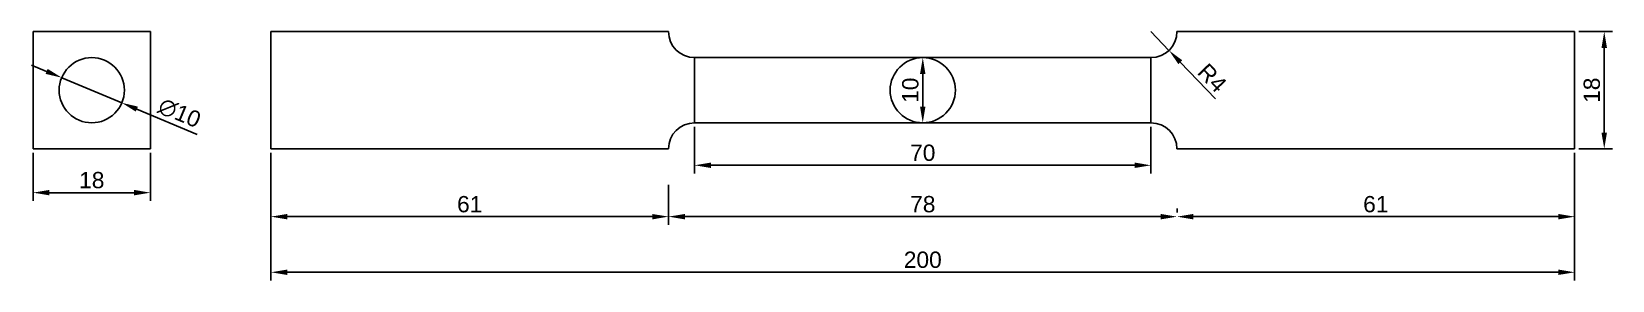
# Model space of a CAD drawing. Header units: millimetres. Extents: x 3071 to 9936, y 1504 to 4997.
# Drawn here: x 8612.4 to 8854.9, y 2608.4 to 2646.6 of the extents above; entities that cross this region are included whole.
import ezdxf

# ---------------------------------------------------------------- set-up
doc = ezdxf.new("R2010")
doc.units = ezdxf.units.MM
doc.layers.add('尺寸标注', color=6, linetype='Continuous')
doc.styles.get("Standard").update_dxf_attribs({"font": 'arial.ttf'})
doc.dimstyles.new('ISO-25', dxfattribs={"dimtxt": 2.5, "dimasz": 2.5, "dimexe": 1.25, "dimexo": 0.625, "dimtad": 1, "dimtxsty": 'Standard', "dimcen": 2.5, "dimadec": 0, "dimazin": 0, "dimtfac": 1, "dimtmove": 0, "dimatfit": 3, "dimfxl": 1, "dimarcsym": 0})

msp = doc.modelspace()

# ---------------------------------------------------------------- blocks, each defined once
blk = doc.blocks.new('*D193')
at = {"layer": 'Defpoints', "color": 0, "transparency": 16777216}
for p in [(8649.07, 2623.71), (8710.07, 2623.71), (8710.07, 2618.23)]:
    blk.add_point(p, dxfattribs=at)
at = {"layer": '尺寸标注', "color": 0, "lineweight": -2, "transparency": 16777216}
for p, q in [((8649.07, 2623.09), (8649.07, 2616.98)), ((8710.07, 2623.09), (8710.07, 2616.98)), ((8651.57, 2618.23), (8707.57, 2618.23))]:
    blk.add_line(p, q, dxfattribs=at)
at = {"layer": '尺寸标注', "color": 0, "transparency": 16777216}
for points in [[(8651.57, 2618.64), (8651.57, 2617.81), (8649.07, 2618.23)], [(8707.57, 2618.64), (8707.57, 2617.81), (8710.07, 2618.23)]]:
    blk.add_solid(points, dxfattribs=at)
at = {"layer": '尺寸标注', "color": 0, "transparency": 16777216, "insert": (8679.57, 2620.13), "char_height": 2.5, "attachment_point": 5}
blk.add_mtext('61', dxfattribs=at)
blk = doc.blocks.new('*D194')
at = {"layer": 'Defpoints', "color": 0, "transparency": 16777216}
for p in [(8710.07, 2618.23), (8788.07, 2618.23), (8788.07, 2618.23)]:
    blk.add_point(p, dxfattribs=at)
at = {"layer": '尺寸标注', "color": 0, "lineweight": -2, "transparency": 16777216}
for p, q in [((8710.07, 2618.85), (8710.07, 2619.48)), ((8788.07, 2618.85), (8788.07, 2619.48)), ((8712.57, 2618.23), (8785.57, 2618.23))]:
    blk.add_line(p, q, dxfattribs=at)
at = {"layer": '尺寸标注', "color": 0, "transparency": 16777216}
for points in [[(8712.57, 2618.64), (8712.57, 2617.81), (8710.07, 2618.23)], [(8785.57, 2618.64), (8785.57, 2617.81), (8788.07, 2618.23)]]:
    blk.add_solid(points, dxfattribs=at)
at = {"layer": '尺寸标注', "color": 0, "transparency": 16777216, "insert": (8749.07, 2620.13), "char_height": 2.5, "attachment_point": 5}
blk.add_mtext('78', dxfattribs=at)
blk = doc.blocks.new('*D195')
at = {"layer": 'Defpoints', "color": 0, "transparency": 16777216}
for p in [(8788.07, 2618.23), (8849.07, 2618.23), (8849.07, 2618.23)]:
    blk.add_point(p, dxfattribs=at)
at = {"layer": '尺寸标注', "color": 0, "lineweight": -2, "transparency": 16777216}
for p, q in [((8788.07, 2618.85), (8788.07, 2619.48)), ((8849.07, 2618.85), (8849.07, 2619.48)), ((8790.57, 2618.23), (8846.57, 2618.23))]:
    blk.add_line(p, q, dxfattribs=at)
at = {"layer": '尺寸标注', "color": 0, "transparency": 16777216}
for points in [[(8790.57, 2618.64), (8790.57, 2617.81), (8788.07, 2618.23)], [(8846.57, 2618.64), (8846.57, 2617.81), (8849.07, 2618.23)]]:
    blk.add_solid(points, dxfattribs=at)
at = {"layer": '尺寸标注', "color": 0, "transparency": 16777216, "insert": (8818.57, 2620.13), "char_height": 2.5, "attachment_point": 5}
blk.add_mtext('61', dxfattribs=at)
blk = doc.blocks.new('*D222')
at = {"layer": 'Defpoints', "color": 0, "transparency": 16777216}
for p in [(8649.07, 2628.63), (8849.07, 2628.63), (8849.07, 2609.69)]:
    blk.add_point(p, dxfattribs=at)
at = {"layer": '尺寸标注', "color": 0, "lineweight": -2, "transparency": 16777216}
for p, q in [((8649.07, 2628.01), (8649.07, 2608.44)), ((8849.07, 2628.01), (8849.07, 2608.44)), ((8651.57, 2609.69), (8846.57, 2609.69))]:
    blk.add_line(p, q, dxfattribs=at)
at = {"layer": '尺寸标注', "color": 0, "transparency": 16777216}
for points in [[(8651.57, 2610.11), (8651.57, 2609.28), (8649.07, 2609.69)], [(8846.57, 2610.11), (8846.57, 2609.28), (8849.07, 2609.69)]]:
    blk.add_solid(points, dxfattribs=at)
at = {"layer": '尺寸标注', "color": 0, "transparency": 16777216, "insert": (8749.07, 2611.6), "char_height": 2.5, "attachment_point": 5}
blk.add_mtext('200', dxfattribs=at)
blk = doc.blocks.new('*D223')
at = {"layer": 'Defpoints', "color": 0, "transparency": 16777216}
for p in [(8714.07, 2632.63), (8784.07, 2632.63), (8784.07, 2626.11)]:
    blk.add_point(p, dxfattribs=at)
at = {"layer": '尺寸标注', "color": 0, "lineweight": -2, "transparency": 16777216}
for p, q in [((8714.07, 2632.01), (8714.07, 2624.86)), ((8784.07, 2632.01), (8784.07, 2624.86)), ((8716.57, 2626.11), (8781.57, 2626.11))]:
    blk.add_line(p, q, dxfattribs=at)
at = {"layer": '尺寸标注', "color": 0, "transparency": 16777216}
for points in [[(8716.57, 2626.53), (8716.57, 2625.7), (8714.07, 2626.11)], [(8781.57, 2626.53), (8781.57, 2625.7), (8784.07, 2626.11)]]:
    blk.add_solid(points, dxfattribs=at)
at = {"layer": '尺寸标注', "color": 0, "transparency": 16777216, "insert": (8749.07, 2628.02), "char_height": 2.5, "attachment_point": 5}
blk.add_mtext('70', dxfattribs=at)
blk = doc.blocks.new('*D224')
at = {"layer": 'Defpoints', "color": 0, "transparency": 16777216}
for p in [(8749.07, 2642.63), (8749.07, 2632.63), (8749.07, 2632.63)]:
    blk.add_point(p, dxfattribs=at)
at = {"layer": '尺寸标注', "color": 0, "lineweight": -2, "transparency": 16777216}
for p, q in [((8749.69, 2642.63), (8750.32, 2642.63)), ((8749.07, 2640.13), (8749.07, 2635.13)), ((8749.69, 2632.63), (8750.32, 2632.63))]:
    blk.add_line(p, q, dxfattribs=at)
at = {"layer": '尺寸标注', "color": 0, "transparency": 16777216}
for points in [[(8748.65, 2640.13), (8749.48, 2640.13), (8749.07, 2642.63)], [(8748.65, 2635.13), (8749.48, 2635.13), (8749.07, 2632.63)]]:
    blk.add_solid(points, dxfattribs=at)
at = {"layer": '尺寸标注', "color": 0, "transparency": 16777216, "insert": (8747.17, 2637.63), "char_height": 2.5, "attachment_point": 5, "rotation": 90}
blk.add_mtext('10', dxfattribs=at)
blk = doc.blocks.new('*D225')
at = {"layer": 'Defpoints', "color": 0, "transparency": 16777216}
for p in [(8849.07, 2646.63), (8849.07, 2628.63), (8853.61, 2628.63)]:
    blk.add_point(p, dxfattribs=at)
at = {"layer": '尺寸标注', "color": 0, "lineweight": -2, "transparency": 16777216}
for p, q in [((8849.69, 2646.63), (8854.86, 2646.63)), ((8853.61, 2644.13), (8853.61, 2631.13)), ((8849.69, 2628.63), (8854.86, 2628.63))]:
    blk.add_line(p, q, dxfattribs=at)
at = {"layer": '尺寸标注', "color": 0, "transparency": 16777216}
for points in [[(8853.19, 2644.13), (8854.03, 2644.13), (8853.61, 2646.63)], [(8853.19, 2631.13), (8854.03, 2631.13), (8853.61, 2628.63)]]:
    blk.add_solid(points, dxfattribs=at)
at = {"layer": '尺寸标注', "color": 0, "transparency": 16777216, "insert": (8851.71, 2637.63), "char_height": 2.5, "attachment_point": 5, "rotation": 90}
blk.add_mtext('18', dxfattribs=at)
blk = doc.blocks.new('*D226')
at = {"layer": 'Defpoints', "color": 0, "transparency": 16777216}
for p in [(8784.07, 2646.63), (8786.84, 2643.74)]:
    blk.add_point(p, dxfattribs=at)
at = {"layer": '尺寸标注', "color": 0, "lineweight": -2, "transparency": 16777216}
for p, q in [((8784.07, 2646.63), (8786.84, 2643.74)), ((8793.95, 2636.33), (8788.57, 2641.94))]:
    blk.add_line(p, q, dxfattribs=at)
at = {"layer": '尺寸标注', "color": 0, "transparency": 16777216}
blk.add_solid([(8788.87, 2642.23), (8788.27, 2641.65), (8786.84, 2643.74)], dxfattribs=at)
at = {"layer": '尺寸标注', "color": 0, "transparency": 16777216, "insert": (8793.48, 2639.53), "char_height": 2.5, "attachment_point": 5, "rotation": 313.8096}
blk.add_mtext('R4', dxfattribs=at)
blk = doc.blocks.new('*D227')
at = {"layer": 'Defpoints', "color": 0, "transparency": 16777216}
for p in [(8612.59, 2628.63), (8630.59, 2628.63), (8630.59, 2621.91)]:
    blk.add_point(p, dxfattribs=at)
at = {"layer": '尺寸标注', "color": 0, "lineweight": -2, "transparency": 16777216}
for p, q in [((8612.59, 2628.01), (8612.59, 2620.66)), ((8630.59, 2628.01), (8630.59, 2620.66)), ((8615.09, 2621.91), (8628.09, 2621.91))]:
    blk.add_line(p, q, dxfattribs=at)
at = {"layer": '尺寸标注', "color": 0, "transparency": 16777216}
for points in [[(8615.09, 2622.33), (8615.09, 2621.5), (8612.59, 2621.91)], [(8628.09, 2622.33), (8628.09, 2621.5), (8630.59, 2621.91)]]:
    blk.add_solid(points, dxfattribs=at)
at = {"layer": '尺寸标注', "color": 0, "transparency": 16777216, "insert": (8621.59, 2623.82), "char_height": 2.5, "attachment_point": 5}
blk.add_mtext('18', dxfattribs=at)
blk = doc.blocks.new('*D228')
at = {"layer": 'Defpoints', "color": 0, "transparency": 16777216}
for p in [(8616.98, 2639.56), (8626.2, 2635.7)]:
    blk.add_point(p, dxfattribs=at)
at = {"layer": '尺寸标注', "color": 0, "lineweight": -2, "transparency": 16777216}
for p, q in [((8614.67, 2640.53), (8612.36, 2641.49)), ((8616.98, 2639.56), (8626.2, 2635.7)), ((8637.77, 2630.86), (8628.51, 2634.73))]:
    blk.add_line(p, q, dxfattribs=at)
at = {"layer": '尺寸标注', "color": 0, "transparency": 16777216}
for points in [[(8614.83, 2640.91), (8614.51, 2640.14), (8616.98, 2639.56)], [(8628.67, 2635.12), (8628.34, 2634.35), (8626.2, 2635.7)]]:
    blk.add_solid(points, dxfattribs=at)
at = {"layer": '尺寸标注', "color": 0, "transparency": 16777216, "insert": (8635.05, 2634.13), "char_height": 2.5, "attachment_point": 5, "rotation": 337.2796}
blk.add_mtext('∅10', dxfattribs=at)

# ---------------------------------------------------------------- dimensions: what is measured, and where the dimension line sits
at = {"layer": '尺寸标注'}
dim = msp.add_radius_dim(center=(8784.068, 2646.631), mpoint=(8786.837, 2643.744), dimstyle='ISO-25', dxfattribs=at)
dim.commit()
dim.dimension.update_dxf_attribs({"geometry": '*D226', "text_midpoint": (8793.476, 2639.532)})
for p1, p2, distance, picture, middle in [((8849.068, 2646.631), (8849.068, 2628.631), 4.541, '*D225', (8851.707, 2637.631)), ((8749.068, 2642.631), (8749.068, 2632.631), 0, '*D224', (8747.166, 2637.631)), ((8714.068, 2632.631), (8784.068, 2632.631), -6.517, '*D223', (8749.068, 2628.016)), ((8612.588, 2628.631), (8630.588, 2628.631), -6.716, '*D227', (8621.588, 2623.816)), ((8649.068, 2628.631), (8849.068, 2628.631), -18.936, '*D222', (8749.068, 2611.596)), ((8649.068, 2623.712), (8710.068, 2623.712), -5.487, '*D193', (8679.568, 2620.127)), ((8710.068, 2618.225), (8788.068, 2618.225), 0, '*D194', (8749.068, 2620.127)), ((8788.068, 2618.225), (8849.068, 2618.225), 0, '*D195', (8818.568, 2620.127))]:
    dim = msp.add_aligned_dim(p1=p1, p2=p2, distance=distance, dimstyle='ISO-25', dxfattribs=at)
    dim.commit()
    dim.dimension.update_dxf_attribs({"geometry": picture, "text_midpoint": middle})
dim = msp.add_diameter_dim_2p(p1=(8616.976, 2639.562), p2=(8626.2, 2635.7), dimstyle='ISO-25', dxfattribs=at)
dim.commit()
dim.dimension.update_dxf_attribs({"geometry": '*D228', "text_midpoint": (8635.052, 2634.13)})

# ---------------------------------------------------------------- linework, layer by layer
for p, q in [((8612.588, 2646.631), (8612.588, 2628.631)), ((8630.588, 2646.631), (8612.588, 2646.631)), ((8630.588, 2628.631), (8630.588, 2646.631)), ((8710.068, 2646.631), (8649.068, 2646.631)), ((8649.068, 2646.631), (8649.068, 2628.631)), ((8788.068, 2646.631), (8849.068, 2646.631)), ((8849.068, 2646.631), (8849.068, 2628.631)), ((8724.068, 2642.631), (8714.068, 2642.631)), ((8714.068, 2642.631), (8714.068, 2632.631)), ((8774.068, 2642.631), (8724.068, 2642.631)), ((8784.068, 2642.631), (8774.068, 2642.631)), ((8784.068, 2632.631), (8784.068, 2642.631)), ((8714.068, 2632.631), (8724.068, 2632.631)), ((8724.068, 2632.631), (8774.068, 2632.631)), ((8774.068, 2632.631), (8784.068, 2632.631)), ((8612.588, 2628.631), (8630.588, 2628.631)), ((8710.068, 2628.631), (8649.068, 2628.631)), ((8788.068, 2628.631), (8849.068, 2628.631))]:
    msp.add_line(p, q)
msp.add_circle((8621.588, 2637.631), 5)
for centre, start, end in [((8714.068, 2646.631), 180, 270), ((8784.068, 2646.631), 270, 0), ((8714.068, 2628.631), 90, 180), ((8784.068, 2628.631), 0, 90)]:
    msp.add_arc(centre, 4, start, end)
at = {"layer": '尺寸标注'}
msp.add_circle((8749.068, 2637.631), 5, dxfattribs=at)

msp.set_redraw_order([(e.dxf.handle, doc.entitydb.next_handle()) for e in msp.query("TEXT MTEXT ATTDEF DIMENSION ARC_DIMENSION")])  # texts and dimensions are drawn at this point

doc.saveas('drawing.dxf')
